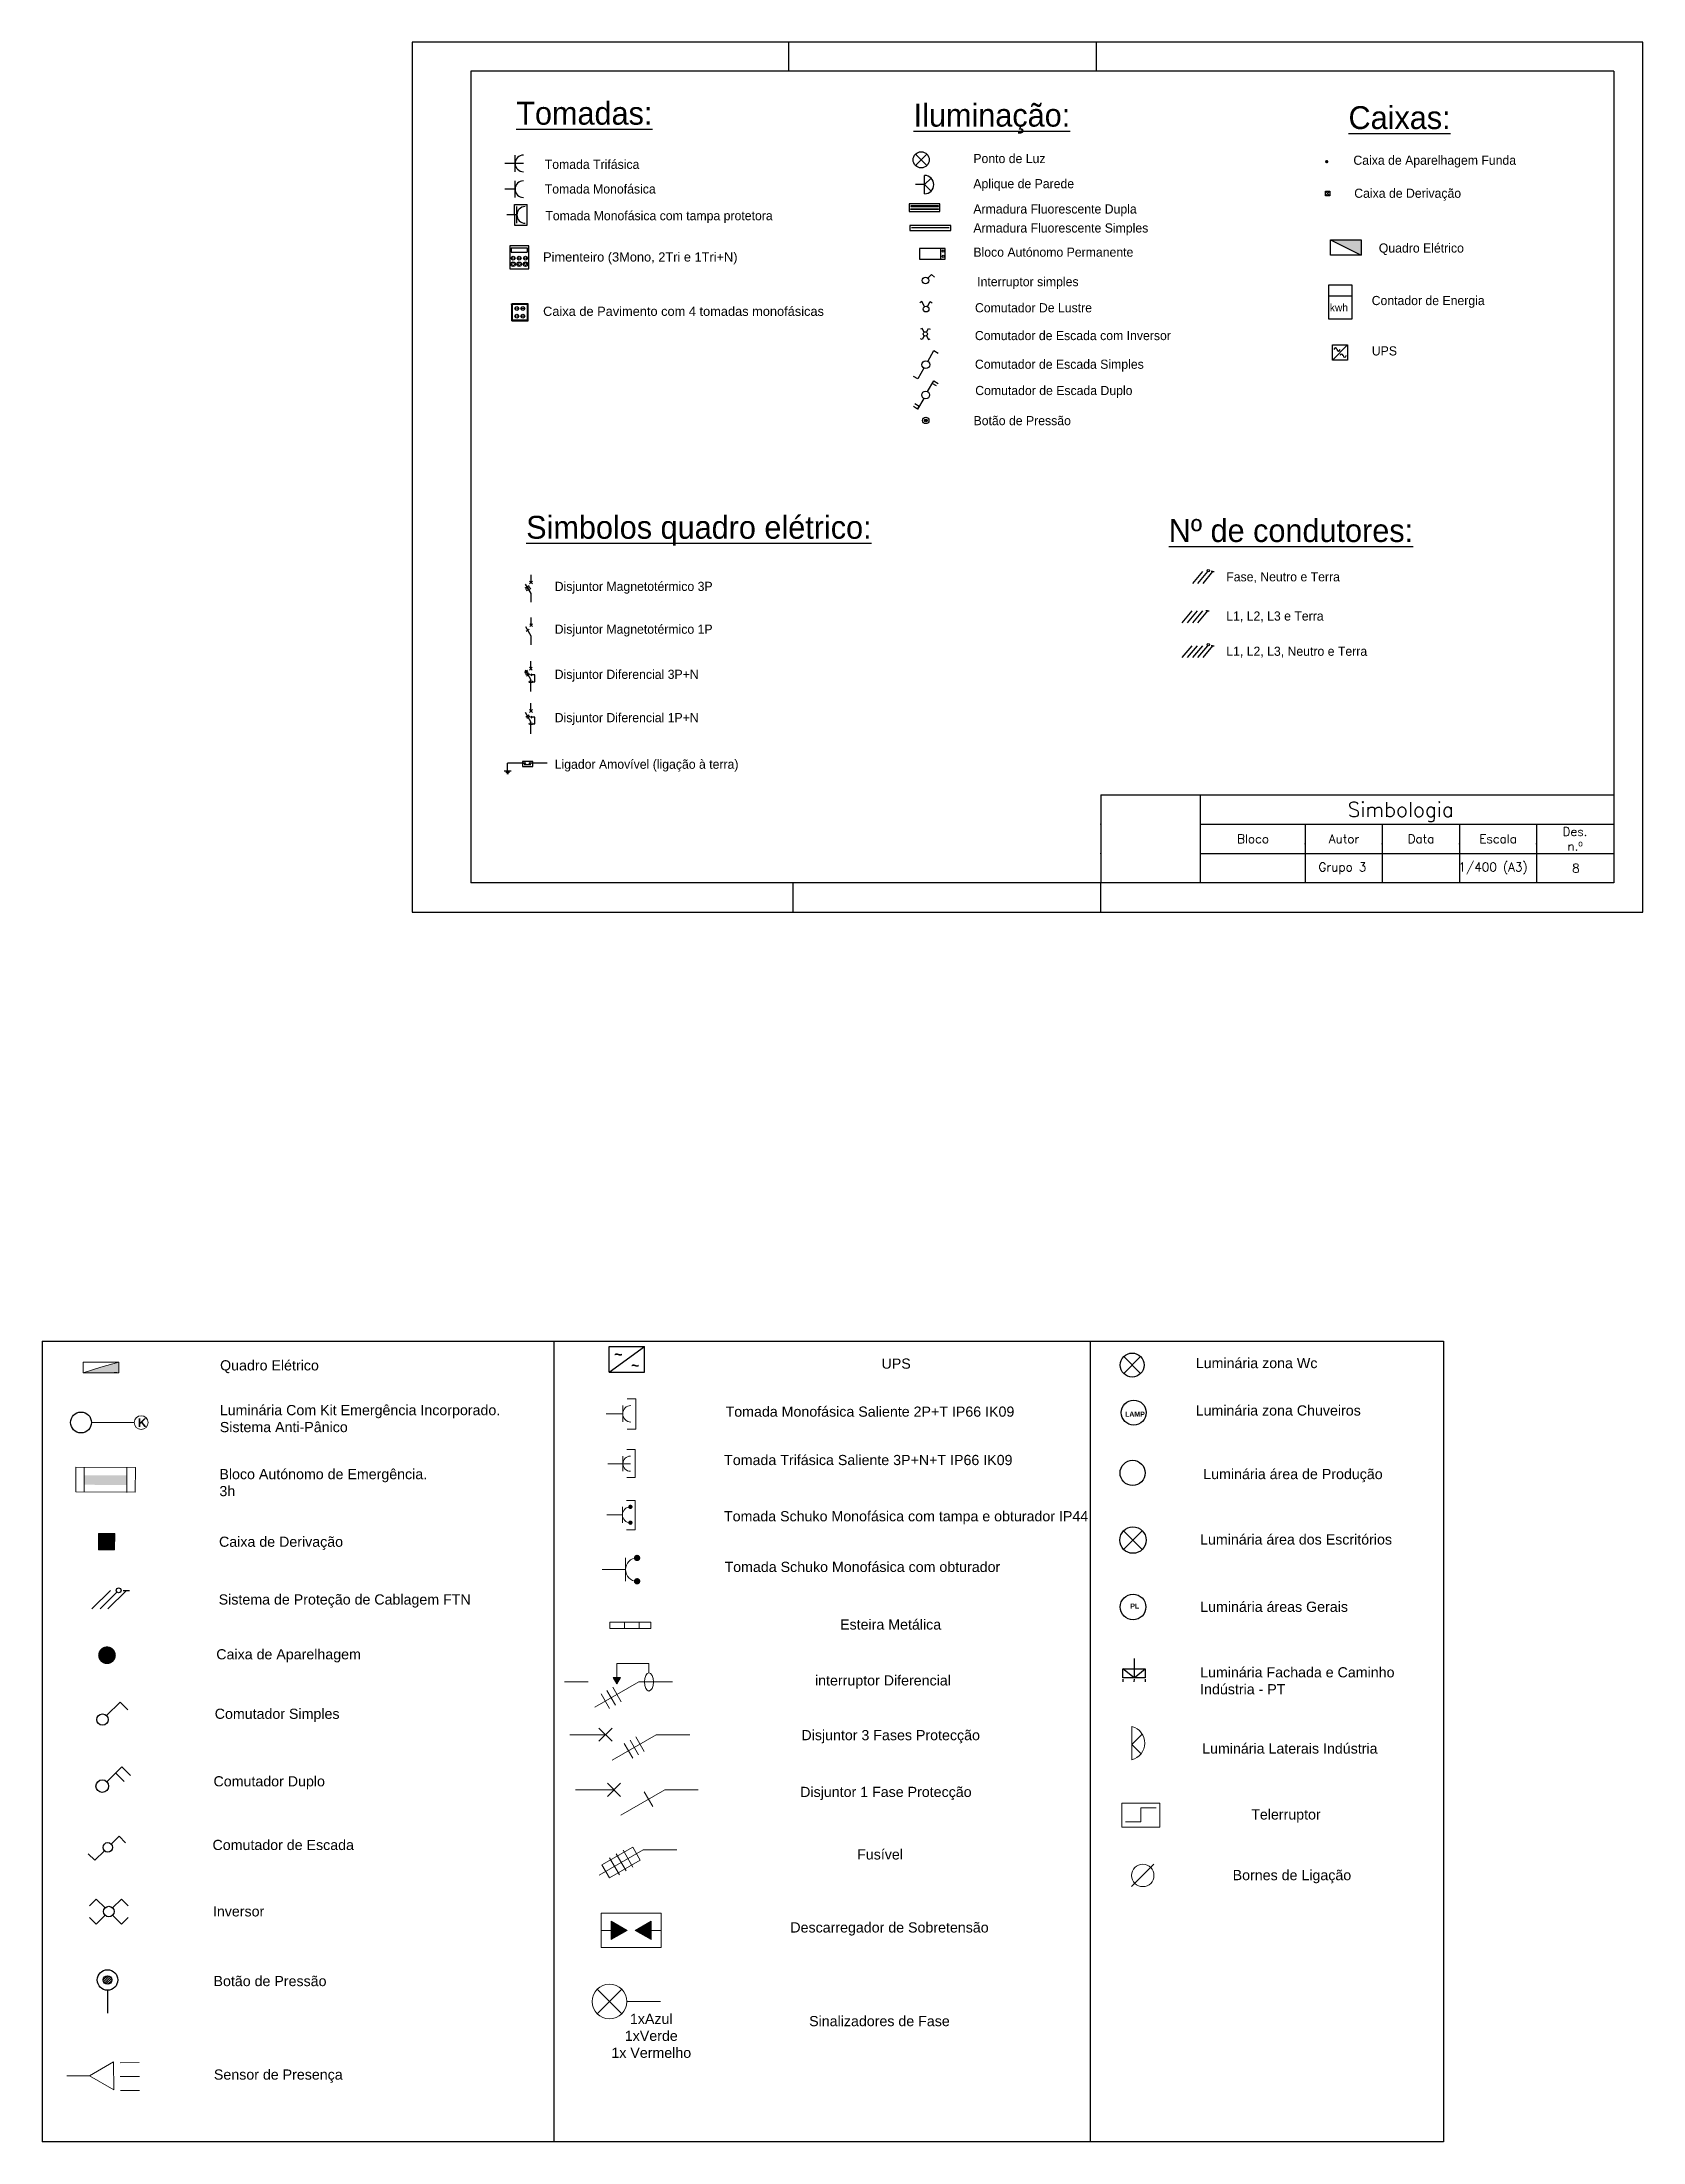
# Model space of a CAD drawing. Header units: millimetres. Extents: x 145 to 60311, y -8355 to 8851.
# Drawn here: x 145.3 to 208.3, y 299.8 to 382.4 of the extents above; entities that cross this region are included whole.
import ezdxf

# ---------------------------------------------------------------- set-up
doc = ezdxf.new("R2010")
doc.units = ezdxf.units.MM
for name, color, linetype in [('aparelhagem', 3, 'Continuous'), ('Caminhos de Cabos', 4, 'Continuous'), ('ESQUADRIA', 7, 'Continuous'), ('Esquema', 3, 'Continuous'), ('Iluminação geral', 10, 'Continuous'), ('SIMBOLOGIA', 3, 'Continuous'), ('TOMADAS', 3, 'Continuous')]:
    doc.layers.add(name, color=color, linetype=linetype)
for name, color, linetype, lineweight, true_color in [('arquitetura', 7, 'Continuous', 0, 0x000000), ('Cabos de Alimentação', 7, 'Continuous', 0, 0x000000), ('Cabos e Aparelhagem de Corte', 7, 'Continuous', 0, 0x000000), ('Esteira Metálica', 7, 'Continuous', 0, 0x000000), ('Quadros Elétricos', 7, 'Continuous', 0, 0x000000)]:
    doc.layers.add(name, color=color, linetype=linetype, lineweight=lineweight, true_color=true_color)
doc.layers.add('ILUMINA', color=4, linetype='Continuous', lineweight=0)
doc.styles.add('Anotações (Bold)', font='arialbd.ttf', dxfattribs={"height": 1})
doc.styles.add('ITED_3', font='romans.shx', dxfattribs={"width": 0.9, "height": 0.1})

msp = doc.modelspace()

# ---------------------------------------------------------------- texts
at = {"layer": 'Cabos de Alimentação', "color": 2, "ltscale": 10, "char_height": 0.4, "attachment_point": 1, "style": 'Anotações (Bold)'}
for s, width, gutter_width, heights, insert in [('{\\fArial|b0|i0|c0|p34;\\C4;Quadro Elétrico}', 11.00068, 5, [1.462], (152.326, 330.588)), ('{\\fArial|b0|i0|c0|p34;\\C4;UPS }', 5.02701, 5, [0.242], (178.329, 330.656)), ('{\\fArial|b0|i0|c0|p34;\\C4;Luminária zona Wc }', 5.63795, 5, [0], (190.681, 330.677)), ('{\\fArial|b0|i0|c0|p34;\\C4;Luminária Com Kit Emergência Incorporado. \\PSistema Anti-Pânico}', 11.62746, 5, [1.314], (152.314, 328.828)), ('{\\fArial|b0|i0|c0|p34;\\C4;Tomada Monofásica Saliente 2P+T IP66 IK09}', 11.56519, 0.52, [0.691], (172.197, 328.768)), ('{\\fArial|b0|i0|c0|p34;\\C4;Luminária zona Chuveiros }', 6.70619, 5, [1.051], (190.678, 328.814)), ('{\\fArial|b0|i0|c0|p34;\\C4;Tomada Trifásica Saliente 3P+N+T IP66 IK09}', 11.70081, 5, [0], (172.141, 326.866)), ('{\\fArial|b0|i0|c0|p34;\\C4;Luminária área de Produção }', 8.01787, 5, [0.956], (190.978, 326.314)), ('{\\fArial|b0|i0|c0|p34;\\C4;Tomada Schuko Monofásica com tampa e obturador IP44}', 14.59719, 5, [0], (172.135, 324.655)), ('{\\fArial|b0|i0|c0|p34;\\C4;Luminária área dos Escritórios}', 7.98947, 5, [1.206], (190.85, 323.742)), ('{\\fArial|b0|i0|c0|p34;\\C4;Caixa de Derivação }', 30.43303, 5, [2.727], (152.284, 323.653)), ('{\\fArial|b0|i0|c0|p34;\\C4;Tomada Schuko Monofásica com obturador}', 11.17063, 5, [0], (172.156, 322.663)), ('{\\fArial|b0|i0|c0|p34;\\C4;Sistema de Proteção de Cablagem FTN}', 10.75186, 5, [0.869], (152.271, 321.383)), ('{\\fArial|b0|i0|c0|p34;\\C4;Esteira Metálica}', 4.48614, 5, [0], (176.698, 320.398)), ('{\\fArial|b0|i0|c0|p34;\\C4;Luminária áreas Gerais}', 6.06136, 5, [0.142], (190.857, 321.095)), ('{\\fArial|b0|i0|c0|p34;\\C4;Caixa de Aparelhagem }', 6.09614, 5, [1.049], (152.177, 319.227)), ('{\\fArial|b0|i0|c0|p34;\\C4;interruptor Diferencial}', 5.51992, 5, [0.0426], (175.713, 318.2)), ('{\\fArial|b0|i0|c0|p34;\\C4;Luminária Fachada e Caminho Indústria - PT}', 8.98726, 5, [1.622], (190.853, 318.519)), ('{\\fArial|b0|i0|c0|p34;\\C4;Comutador Simples }', 5.02701, 5, [0.242], (152.115, 316.888)), ('{\\fArial|b0|i0|c0|p34;\\C4;Disjuntor 3 Fases Protecção}', 8.39334, 5, [0.0426], (175.179, 316.048)), ('{\\fArial|b0|i0|c0|p34;\\C4;Luminária Laterais Indústria}', 21.27677, 5, [1.694], (190.932, 315.522)), ('{\\fArial|b0|i0|c0|p34;\\C4;Comutador Duplo }', 4.5488, 5, [0.478], (152.068, 314.233)), ('{\\fArial|b0|i0|c0|p34;\\C4;Disjuntor 1 Fase Protecção}', 8.39334, 5, [0.0426], (175.13, 313.815)), ('{\\fArial|b0|i0|c0|p34;\\C4;Telerruptor}', 2.97175, 5, [0], (192.86, 312.929)), ('{\\fArial|b0|i0|c0|p34;\\C4;Comutador de Escada}', 6.09653, 5, [1.109], (152.029, 311.73)), ('{\\fArial|b0|i0|c0|p34;\\C4;Fusível}', 2.1446, 5, [0], (177.369, 311.358)), ('{\\fArial|b0|i0|c0|p34;\\C4;Bornes de Ligação}', 4.71857, 5, [0.581], (192.132, 310.544)), ('{\\fArial|b0|i0|c0|p34;\\C4;Inversor }', 2.43068, 5, [0.469], (152.044, 309.119)), ('{\\fArial|b0|i0|c0|p34;\\C4;Descarregador de Sobretensão}', 7.9578, 5, [0.0457], (174.743, 308.487)), ('{\\fArial|b0|i0|c0|p34;\\C4;Botão de Pressão}', 4.88137, 5, [0.592], (152.067, 306.378)), ('{\\fArial|b0|i0|c0|p34;\\C4;Sinalizadores de Fase}', 5.72687, 5, [0], (175.482, 304.804)), ('{\\fArial|b0|i0|c0|p34;\\C4;Sensor de Presença}', 5.42732, 5, [0.41], (152.083, 302.701))]:
    msp.add_mtext_dynamic_manual_height_columns(s, width=width, gutter_width=gutter_width, heights=heights, dxfattribs=dict(at, insert=insert))
at = {"layer": 'Cabos de Alimentação', "color": 3, "ltscale": 10, "insert": (149.088, 328.306), "char_height": 1.739, "attachment_point": 1, "style": 'Anotações (Bold)'}
msp.add_mtext('{\\H0.2x;K}', dxfattribs=at)
at = {"layer": 'Cabos de Alimentação', "color": 2, "ltscale": 10}
note = msp.add_mtext_dynamic_manual_height_columns('{\\fArial|b0|i0|c0|p34;\\C4;Bloco Autónomo de Emergência. \\P3h\\P}', width=8.7729, gutter_width=5, heights=[1.392, 0], dxfattribs=dict(at, insert=(152.299, 326.311), char_height=0.4, attachment_point=1, style='Anotações (Bold)'))
at = {"layer": 'Cabos e Aparelhagem de Corte', "color": 0, "insert": (169.276, 304.022), "char_height": 0.4, "width": 3.25331, "attachment_point": 5}
msp.add_mtext('{\\fArial|b0|i0|c0|p34;1xAzul\\P1xVerde\\P1x Vermelho}', dxfattribs=at)
at = {"layer": 'ESQUADRIA', "style": 'ITED_3'}
for s, height, p in [('Simbologia', 0.576, (196.652, 351.956)), ('Bloco', 0.3456, (192.302, 350.918)), ('Autor', 0.3456, (195.913, 350.918)), ('Data', 0.3456, (199.009, 350.918)), ('Escala', 0.3456, (201.827, 350.918)), ('Des.', 0.3456, (205.1, 351.203)), ('n.º', 0.3456, (205.294, 350.627)), ('Grupo 3', 0.3456, (195.506, 349.811)), ('1/400 (A3)', 0.3456, (201.007, 349.811)), ('8', 0.346, (205.477, 349.762))]:
    msp.add_text(s, height=height, dxfattribs=at).set_placement(p)
at = {"layer": 'SIMBOLOGIA', "attachment_point": 1}
for s, width, insert, char_height in [('{\\L\\C0;Tomadas:}', 25.99769, (163.969, 380.071), 0.9), ('{\\L\\C0;Iluminação:}', 31.97817, (179.591, 379.995), 0.9), ('{\\L\\C0;Caixas:}', 21.3169, (196.686, 379.899), 0.9), ('{\\C0;Tomada Trifásica}', 20.87642, (165.09, 377.792), 0.36), ('{\\C0;Ponto de Luz}', 24.78362, (181.938, 378.02), 0.36), ('{\\C0;Caixa de Aparelhagem Funda}', 31.89862, (196.878, 377.954), 0.36), ('{\\C0;Tomada Monofásica}', 21.8793, (165.09, 376.824), 0.36), ('{\\C0;Aplique de Parede}', 19.32055, (181.938, 377.032), 0.36), ('{\\C0;Caixa de Derivação}', 24.65447, (196.912, 376.656), 0.36), ('{\\C0;Tomada Monofásica com tampa protetora}', 41.26629, (165.112, 375.773), 0.36), ('{\\C0;Armadura Fluorescente Dupla}', 33.979, (181.938, 376.037), 0.36), ('{\\C0;Armadura Fluorescente Simples}', 32.57455, (181.939, 375.29), 0.36), ('{\\fArial|b0|i0|c0|p34;\\C0;Pimenteiro (3Mono, 2Tri e 1Tri+N)}', 21.88118, (165.024, 374.15), 0.36), ('{\\C0;Bloco Autónomo Permanente}', 29.21346, (181.939, 374.339), 0.36), ('{\\C0;Quadro Elétrico}', 23.06081, (197.877, 374.502), 0.36), ('{\\C0;Interruptor simples}', 22.51649, (182.088, 373.178), 0.36), ('{\\C0;Contador de Energia}', 23.60001, (197.597, 372.437), 0.36), ('{\\fArial|b0|i0|c0|p34;\\C0;Caixa de Pavimento com 4 tomadas monofásicas}', 35.46785, (165.024, 372.014), 0.36), ('{\\C0;Comutador De Lustre}', 29.61679, (182.001, 372.153), 0.36), ('kwh', 3.54491, (195.952, 372.13), 0.3), ('{\\C0;Comutador de Escada com Inversor}', 38.82275, (181.998, 371.06), 0.36), ('{\\C0;Comutador de Escada Simples}', 32.26989, (182.001, 369.933), 0.36), ('{\\C0;UPS}', 4.98699, (197.602, 370.457), 0.36), ('{\\C0;Comutador de Escada Duplo}', 31.21325, (182.012, 368.899), 0.36), ('{\\C0;Botão de Pressão}', 23.87043, (181.946, 367.714), 0.36), ('{\\L\\C0;Simbolos quadro elétrico:}', 74.59124, (164.358, 363.79), 0.9), ('{\\L\\C0;Nº de condutores:}', 57.19691, (189.62, 363.662), 0.9), ('{\\C0;Disjuntor Magnetotérmico 3P}', 30.41964, (165.48, 361.197), 0.36), ('{\\C0;Fase, Neutro e Terra}', 24.88559, (191.88, 361.574), 0.36), ('{\\C0;L1, L2, L3 e Terra}', 23.35939, (191.88, 360.032), 0.36), ('{\\C0;Disjuntor Magnetotérmico 1P}', 31.19782, (165.48, 359.514), 0.36), ('{\\C0;L1, L2, L3, Neutro e Terra}', 30.62342, (191.88, 358.647), 0.36), ('{\\C0;Disjuntor Diferencial 3P+N}', 28.21776, (165.48, 357.739), 0.36), ('{\\C0;Disjuntor Diferencial 1P+N}', 28.29978, (165.48, 356.035), 0.36), ('{\\C0;Ligador Amovível (ligação à terra)}', 38.97826, (165.48, 354.205), 0.36)]:
    msp.add_mtext_dynamic_manual_height_columns(s, width=width, gutter_width=12.5, heights=[0], dxfattribs=dict(at, insert=insert, char_height=char_height))
at = {"layer": 'SIMBOLOGIA', "char_height": 0.404, "attachment_point": 1, "style": 'Anotações (Bold)'}
for width, insert in [(0.72781, (167.818, 331.023)), (0.3758, (168.479, 330.588))]:
    msp.add_mtext_dynamic_manual_height_columns('~', width=width, gutter_width=5, heights=[0], dxfattribs=dict(at, insert=insert))
at = {"layer": 'SIMBOLOGIA', "color": 2, "ltscale": 10, "insert": (187.901, 328.567), "char_height": 0.1963, "attachment_point": 1, "style": 'Anotações (Bold)'}
msp.add_mtext('LAMP', dxfattribs=at)
at = {"layer": 'SIMBOLOGIA', "color": 2, "lineweight": 30, "ltscale": 10, "insert": (188.109, 321.022), "char_height": 0.1953, "attachment_point": 1, "style": 'Anotações (Bold)'}
msp.add_mtext('PL', dxfattribs=at)

# ---------------------------------------------------------------- blocks, each defined once
blk = doc.blocks.new('*U328')
at = {"layer": 'SIMBOLOGIA', "lineweight": 30, "ltscale": 10}
blk.add_circle((0, 0, -1.739), 0.41, dxfattribs=at)
blk = doc.blocks.new('*U329')
at = {"layer": '', "color": 18, "true_color": 0x000000}
blk.add_blockref('*U328', (0, 0), dxfattribs=at)
at = {"color": 0, "linetype": 'ByBlock', "lineweight": -2, "transparency": 16777216}
blk.add_blockref('*U328', (0, 0), dxfattribs=at)
blk = doc.blocks.new('*U330')
at = {"layer": 'SIMBOLOGIA', "lineweight": 30, "ltscale": 10}
blk.add_circle((0, 0, -2.098), 0.495, dxfattribs=at)
blk = doc.blocks.new('*U331')
at = {"layer": '', "color": 2}
blk.add_blockref('*U330', (0, 0), dxfattribs=at)
at = {"layer": 'SIMBOLOGIA', "color": 0, "linetype": 'ByBlock', "lineweight": -2, "transparency": 16777216}
blk.add_blockref('*U330', (0, 0), dxfattribs=at)
blk = doc.blocks.new('Aplique de Parede')
at = {"layer": 'SIMBOLOGIA'}
for p, q in [((0.2, 0), (0, 0)), ((0.2, -0.2), (0.2, 0.2)), ((0.2, 0), (0.341, 0.141)), ((0.2, 0), (0.341, -0.141))]:
    blk.add_line(p, q, dxfattribs=at)
at = {"layer": 'TOMADAS'}
blk.add_arc((0.2, 0), 0.2, 270, 90, dxfattribs=at)
blk = doc.blocks.new('2 lampadas fluorescentes')
h = blk.add_hatch()
h.set_pattern_fill('ANGLE', color=1)
h.set_pattern_definition([(0, (-2092.389, -2271.371), (0, 6.985), [5.08, -1.905]), (90, (-2092.389, -2271.371), (-6.985, 4e-16), [5.08, -1.905])])
h.paths.add_polyline_path([(0.91, 0.12), (-0.91, 0.12), (-0.91, 0.07), (0.91, 0.07)])
h.paths.add_polyline_path([(0.91, -0.12), (0.91, -0.07), (-0.91, -0.07), (-0.91, -0.12)])
at = {"color": 1}
for p, q in [((0, 0.25), (-1, 0.25)), ((-1, 0.25), (-1, 0)), ((-1, 0), (-1, -0.25)), ((0.91, 0.12), (-0.91, 0.12)), ((-0.91, 0.12), (-0.91, 0.07)), ((-0.91, 0.07), (0.91, 0.07)), ((1, 0.25), (0, 0.25)), ((0.91, 0.07), (0.91, 0.12)), ((1, 0), (1, 0.25)), ((1, -0.25), (1, 0)), ((-1, -0.25), (1, -0.25)), ((-0.91, -0.12), (-0.91, -0.07)), ((-0.91, -0.07), (0.91, -0.07)), ((0.91, -0.12), (-0.91, -0.12)), ((0.91, -0.07), (0.91, -0.12))]:
    blk.add_line(p, q, dxfattribs=at)
blk = doc.blocks.new('luminaria')
at = {"color": 1}
for p, q in [((0.166, -0.166), (-0.166, 0.166)), ((-0.166, -0.166), (0.166, 0.166))]:
    blk.add_line(p, q, dxfattribs=at)
blk.add_circle((0, 0), 0.235, dxfattribs=at)
blk = doc.blocks.new('fluorescente 1')
at = {"color": 1}
for p, q in [((0, 0.125), (-1, 0.125)), ((-1, 0.125), (-1, -0.125)), ((0.91, 0), (-0.91, 0)), ((1, 0.125), (0, 0.125)), ((1, -0.125), (1, 0.125)), ((-1, -0.125), (1, -0.125))]:
    blk.add_line(p, q, dxfattribs=at)
blk = doc.blocks.new('Interruptor simples')
for p, q in [((0.41, 0.41), (1.05, 1.05)), ((1.05, 1.05), (1.55, 0.56))]:
    blk.add_line(p, q)
blk.add_circle((0, 0), 0.583)
blk = doc.blocks.new('Comutador de Escada Simples')
at = {"layer": 'SIMBOLOGIA'}
for p, q in [((0.06, 0.104), (0.25, 0.433)), ((0.25, 0.433), (0.38, 0.358)), ((-0.25, -0.433), (-0.38, -0.358)), ((-0.06, -0.104), (-0.25, -0.433))]:
    blk.add_line(p, q, dxfattribs=at)
blk.add_circle((0, 0), 0.12, dxfattribs=at)
blk.add_circle((0, 0), 0.12, dxfattribs=at)
blk.add_circle((0, 0), 0.12, dxfattribs=at)
blk = doc.blocks.new('comutador de lustre')
for p, q in [((-0.15, 0.26), (-0.219, 0.22)), ((-0.05, 0.087), (-0.15, 0.26)), ((0.05, 0.087), (0.15, 0.26)), ((0.123, 0.212), (0.123, 0.212)), ((0.15, 0.26), (0.219, 0.22))]:
    blk.add_line(p, q)
blk.add_circle((0, 0), 0.1)
blk = doc.blocks.new('Inversor')
for p, q in [((-0.15, 0.26), (-0.219, 0.22)), ((-0.05, 0.087), (-0.15, 0.26)), ((0.05, 0.087), (0.15, 0.26)), ((0.123, 0.212), (0.123, 0.212)), ((0.15, 0.26), (0.219, 0.22)), ((-0.15, -0.26), (-0.219, -0.22)), ((-0.05, -0.087), (-0.15, -0.26)), ((0.05, -0.087), (0.15, -0.26)), ((0.123, -0.212), (0.123, -0.212)), ((0.15, -0.26), (0.219, -0.22))]:
    blk.add_line(p, q)
blk.add_circle((0, 0), 0.1)
blk = doc.blocks.new('Telerruptor')
at = {"layer": 'SIMBOLOGIA'}
h = blk.add_hatch(color=256, dxfattribs=at)
h.dxf.hatch_style = 1
h.paths.add_polyline_path([(0.075, 0, 1), (-0.075, 0, 1)])
for radius in [0.18, 0.075]:
    blk.add_circle((0, 0), radius, dxfattribs=at)
blk = doc.blocks.new('tomada monofasica')
blk.add_line((0, 0), (0, 0.287))
at = {"color": 1}
blk.add_line((-0.235, 0), (0.235, 0), dxfattribs=at)
blk.add_arc((0, -0.235), 0.235, 0, 180, dxfattribs=at)
blk = doc.blocks.new('Tomada Monofásica')
at = {"color": 1, "xscale": 0.7712538878872266, "yscale": 0.7712538878872266, "zscale": 0.7712538878872266}
blk.add_blockref('tomada monofasica', (0, -0.221), dxfattribs=at)
blk = doc.blocks.new('Tomada Trifásica')
at = {"layer": 'SIMBOLOGIA'}
blk.add_line((0.805, 0), (0.442, 0), dxfattribs=at)
at = {"layer": 'TOMADAS'}
blk.add_line((0.442, 0), (0, 0), dxfattribs=at)
at = {"layer": 'TOMADAS', "color": 1}
blk.add_line((0.442, -0.363), (0.442, 0.363), dxfattribs=at)
blk.add_arc((0.805, 0), 0.363, 90, 270, dxfattribs=at)
blk = doc.blocks.new('Tomada Monofásica com Tampa Protetora')
at = {"layer": 'TOMADAS'}
for p, q in [((0.442, 0), (0, 0)), ((0.342, 0), (0.342, 0.45)), ((0.342, 0.45), (0.892, 0.45)), ((0.442, 0), (0.342, 0)), ((0.342, 0), (0.342, -0.45)), ((0.892, -0.45), (0.892, 0.45)), ((0.342, -0.45), (0.892, -0.45))]:
    blk.add_line(p, q, dxfattribs=at)
at = {"layer": 'TOMADAS', "color": 1}
blk.add_line((0.442, -0.363), (0.442, 0.363), dxfattribs=at)
blk.add_arc((0.805, 0), 0.363, 90, 270, dxfattribs=at)
blk = doc.blocks.new('Pimenteiro')
at = {"layer": 'SIMBOLOGIA'}
for p, q in [((0, 0), (0, -1.5)), ((1.25, 0), (0, 0)), ((1.25, -1.5), (1.25, 0)), ((0.1, -0.12), (0.1, -0.42)), ((0.1, -0.12), (1.15, -0.12)), ((0.1, -0.42), (1.15, -0.42)), ((1.15, -0.12), (1.15, -0.42)), ((0, -1.5), (1.25, -1.5))]:
    blk.add_line(p, q, dxfattribs=at)
for centre, radius in [((0.22, -1.2), 0.15), ((0.22, -0.8), 0.125), ((0.12, -1.2), 0.025), ((0.15, -0.8), 0.025), ((0.22, -1.3), 0.035), ((0.22, -1.1), 0.025), ((0.3, -0.8), 0.025), ((0.32, -1.2), 0.025), ((0.62, -1.2), 0.15), ((0.62, -0.8), 0.125), ((0.53, -1.2), 0.025), ((0.55, -0.8), 0.025), ((0.62, -1.3), 0.035), ((0.62, -1.1), 0.025), ((0.7, -0.8), 0.025), ((0.72, -1.2), 0.025), ((1.03, -1.2), 0.15), ((1.03, -0.8), 0.125), ((0.93, -1.2), 0.025), ((0.95, -0.8), 0.025), ((0.97, -1.11), 0.025), ((1.03, -1.3), 0.035), ((1.08, -1.11), 0.025), ((1.1, -0.8), 0.025), ((1.12, -1.2), 0.025)]:
    blk.add_circle(centre, radius, dxfattribs=at)
blk = doc.blocks.new('Caixa de Derivação')
at = {"layer": 'SIMBOLOGIA'}
h = blk.add_hatch(dxfattribs=at)
h.set_pattern_fill('ANGLE', color=256)
h.set_pattern_definition([(0, (-2385.544, -1602.7746), (0, 6.985), [5.08, -1.905]), (90, (-2385.544, -1602.7746), (-6.985, 4e-16), [5.08, -1.905])])
h.paths.add_polyline_path([(-0.075, 0.075), (-0.075, -0.075), (0.075, -0.075), (0.075, 0.075)])
for p, q in [((-0.075, 0.075), (0.075, 0.075)), ((-0.075, -0.075), (-0.075, 0.075)), ((-0.075, 0.075), (0.075, -0.075)), ((0.075, 0.075), (-0.075, -0.075)), ((0.075, 0.075), (0.075, -0.075)), ((0.075, -0.075), (-0.075, -0.075))]:
    blk.add_line(p, q, dxfattribs=at)

# ---------------------------------------------------------------- hatches: boundary and pattern name
at = {"layer": 'aparelhagem'}
for points in [[(164.578, 357.568), (164.525, 357.537), (164.578, 357.507)], [(164.584, 355.907), (164.531, 355.877), (164.584, 355.846)]]:
    msp.add_hatch(color=256, dxfattribs=at).paths.add_polyline_path(points)
at = {"layer": 'arquitetura'}
h = msp.add_hatch(color=3, dxfattribs=at)
h.dxf.hatch_style = 1
h.paths.add_polyline_path([(146.984, 325.691), (146.985, 326.067), (148.663, 326.06), (148.664, 325.685)])
at = {"layer": 'Cabos de Alimentação', "ltscale": 10}
h = msp.add_hatch(color=3, dxfattribs=at)
h.dxf.hatch_style = 1
h.paths.add_polyline_path([(147.541, 323.139), (148.18, 323.139), (148.184, 323.778), (147.544, 323.778)])
h = msp.add_hatch(color=5, dxfattribs=at)
h.dxf.hatch_style = 1
h.paths.add_polyline_path([(148.228, 318.989, 1), (147.532, 318.989, 1)])
at = {"layer": 'Cabos e Aparelhagem de Corte'}
for points in [[(167.784, 318.112), (167.926, 317.866), (168.069, 318.112)], [(168.326, 308.168), (167.699, 308.53), (167.699, 307.806)], [(168.648, 308.168), (169.275, 308.53), (169.275, 307.806)]]:
    msp.add_hatch(color=0, dxfattribs=at).paths.add_polyline_path(points)
at = {"layer": 'Esteira Metálica', "ltscale": 10}
h = msp.add_hatch(dxfattribs=at)
h.set_pattern_fill('AR-B816', color=256, scale=0.035821)
h.set_pattern_definition([(0, (-248.44245, 1139.60212), (0, 0.28656716), []), (90, (-248.44245, 1139.60212), (-0.28656716, 0.28656716), [0.28656716, -0.28656716])])
h.paths.add_polyline_path([(167.652, 320.035), (169.259, 320.035), (169.259, 320.296), (167.653, 320.296)])
at = {"layer": 'Quadros Elétricos'}
h = msp.add_hatch(color=256, dxfattribs=at)
h.dxf.hatch_style = 1
h.paths.add_polyline_path([(147.644, 330.318), (146.945, 330.099), (148.343, 330.099), (148.343, 330.507)])
at = {"layer": 'SIMBOLOGIA'}
h = msp.add_hatch(color=256, dxfattribs=at)
h.dxf.hatch_style = 1
h.paths.add_polyline_path([(195.761, 377.717, 1), (195.896, 377.717, 1)])
h = msp.add_hatch(color=256, dxfattribs=at)
h.dxf.hatch_style = 1
h.paths.add_polyline_path([(195.979, 374.64), (197.179, 374.04), (197.179, 374.64)])
at = {"layer": 'SIMBOLOGIA', "ltscale": 10}
h = msp.add_hatch(color=256, dxfattribs=at)
h.dxf.hatch_style = 1
h.paths.add_polyline_path([(168.371, 324.823, 1), (168.542, 324.823, 1)])
h = msp.add_hatch(color=256, dxfattribs=at)
h.dxf.hatch_style = 1
h.paths.add_polyline_path([(168.371, 324.201, 1), (168.542, 324.201, 1)])
h = msp.add_hatch(color=256, dxfattribs=at)
h.dxf.hatch_style = 1
h.paths.add_polyline_path([(168.594, 322.814, 1), (168.846, 322.814, 1)])
h = msp.add_hatch(color=256, dxfattribs=at)
h.dxf.hatch_style = 1
h.paths.add_polyline_path([(168.594, 321.898, 1), (168.846, 321.898, 1)])

# ---------------------------------------------------------------- linework, layer by layer
at = {"color": 2}
for p, q in [((145.325, 331.334), (145.325, 299.85)), ((145.325, 331.334), (200.417, 331.334)), ((165.44, 331.311), (165.44, 299.85)), ((186.533, 331.334), (186.533, 299.85)), ((200.417, 331.334), (200.417, 299.85)), ((200.417, 299.85), (145.325, 299.85))]:
    msp.add_line(p, q, dxfattribs=at)
for p, q in [((148.163, 330.109), (148.273, 330.109)), ((148.163, 330.109), (148.163, 330.1)), ((148.163, 330.1), (148.203, 330.1)), ((148.233, 330.1), (148.273, 330.1)), ((148.273, 330.109), (148.273, 330.1))]:
    msp.add_line(p, q)
for centre, start, end in [((148.203, 330.088), 0, 90), ((148.233, 330.088), 90, 180)]:
    msp.add_arc(centre, 0.012, start, end)
at = {"layer": 'aparelhagem'}
for p, q in [((164.314, 360.956), (164.396, 361.004)), ((164.55, 360.738), (164.336, 361.109)), ((164.345, 360.903), (164.427, 360.95)), ((164.376, 360.849), (164.458, 360.897)), ((164.396, 361.004), (164.479, 361.052)), ((164.427, 360.95), (164.51, 360.998)), ((164.458, 360.897), (164.541, 360.944)), ((164.495, 361.111), (164.605, 361.222)), ((164.605, 361.111), (164.495, 361.222)), ((164.605, 361.111), (164.495, 361.222)), ((164.495, 361.111), (164.605, 361.222)), ((164.55, 361.167), (164.55, 361.468)), ((164.55, 360.401), (164.55, 360.738)), ((164.553, 359.06), (164.339, 359.431)), ((164.553, 359.06), (164.339, 359.431)), ((164.356, 359.259), (164.48, 359.33)), ((164.553, 359.488), (164.5, 359.541)), ((164.553, 359.488), (164.5, 359.435)), ((164.553, 359.488), (164.553, 359.789)), ((164.553, 359.488), (164.606, 359.541)), ((164.553, 359.488), (164.606, 359.435)), ((164.553, 358.724), (164.553, 359.06)), ((164.288, 357.648), (164.411, 357.719)), ((164.316, 357.599), (164.439, 357.671)), ((164.541, 357.352), (164.327, 357.722)), ((164.344, 357.55), (164.468, 357.622)), ((164.372, 357.502), (164.496, 357.573)), ((164.596, 357.835), (164.486, 357.725)), ((164.596, 357.725), (164.486, 357.835)), ((164.596, 357.725), (164.486, 357.835)), ((164.596, 357.835), (164.486, 357.725)), ((164.541, 357.78), (164.541, 358.081)), ((164.541, 356.885), (164.541, 357.352)), ((164.694, 357.537), (164.56, 357.537)), ((164.618, 357.268), (164.694, 357.268)), ((164.694, 357.268), (164.694, 357.537)), ((164.547, 355.692), (164.333, 356.062)), ((164.35, 355.89), (164.474, 355.961)), ((164.378, 355.841), (164.502, 355.912)), ((164.602, 356.174), (164.492, 356.064)), ((164.602, 356.064), (164.492, 356.174)), ((164.602, 356.064), (164.492, 356.174)), ((164.602, 356.174), (164.492, 356.064)), ((164.547, 356.119), (164.547, 356.42)), ((164.547, 355.225), (164.547, 355.692)), ((164.7, 355.877), (164.566, 355.877)), ((164.624, 355.608), (164.7, 355.608)), ((164.7, 355.608), (164.7, 355.877))]:
    msp.add_line(p, q, dxfattribs=at)
for points in [[(164.578, 357.568), (164.525, 357.537), (164.578, 357.507)], [(164.584, 355.907), (164.531, 355.877), (164.584, 355.846)]]:
    msp.add_lwpolyline(points, close=True, dxfattribs=at)
for centre in [(164.541, 357.268), (164.547, 355.608)]:
    msp.add_ellipse(centre, major_axis=(-0.077, 0), ratio=0.4906, dxfattribs=at)
at = {"layer": 'arquitetura', "color": 3}
for p, q in [((146.984, 325.409), (146.986, 326.384)), ((148.664, 325.394), (148.663, 326.37))]:
    msp.add_line(p, q, dxfattribs=at)
msp.add_lwpolyline([(146.656, 325.41), (146.651, 326.386), (148.998, 326.376), (148.993, 325.4)], close=True, dxfattribs=at)
at = {"layer": 'Cabos de Alimentação', "color": 3, "ltscale": 10}
msp.add_line((147.27, 328.142), (148.952, 328.136), dxfattribs=at)
at = {"layer": 'Cabos de Alimentação', "color": 2, "ltscale": 10}
for p, q in [((188.173, 316.186), (188.162, 314.877)), ((188.167, 315.483), (188.576, 315.888)), ((188.167, 315.483), (188.532, 315.114))]:
    msp.add_line(p, q, dxfattribs=at)
at = {"layer": 'Cabos de Alimentação', "color": 3, "ltscale": 10}
msp.add_lwpolyline([(147.544, 323.778), (148.184, 323.778), (148.18, 323.139), (147.541, 323.139)], close=True, dxfattribs=at)
msp.add_circle((149.224, 328.136), 0.272, dxfattribs=at)
at = {"layer": 'Cabos de Alimentação', "color": 2, "ltscale": 10}
msp.add_arc((188.002, 315.533), 0.675, 283.7235, 75.37383, dxfattribs=at)
at = {"layer": 'Cabos e Aparelhagem de Corte', "color": 0, "ltscale": 0.01}
for p, q in [((166.795, 317.941), (165.864, 317.941)), ((169.182, 318.658), (167.926, 318.658)), ((170.107, 317.941), (168.79, 317.941)), ((167.478, 315.864), (166.073, 315.864)), ((170.789, 315.864), (169.473, 315.864)), ((167.809, 313.697), (166.293, 313.697)), ((171.121, 313.697), (169.804, 313.697)), ((188.526, 312.433), (188.526, 312.989)), ((188.526, 312.989), (189.131, 312.989)), ((187.922, 312.433), (188.526, 312.433)), ((170.275, 311.34), (168.958, 311.34)), ((169.633, 305.371), (168.316, 305.371))]:
    msp.add_line(p, q, dxfattribs=at)
at = {"layer": 'Cabos e Aparelhagem de Corte', "color": 0}
for p, q in [((168.79, 317.941), (167.063, 316.944)), ((167.926, 318.658), (167.926, 318.03)), ((169.182, 318.301), (169.182, 318.658)), ((167.633, 316.889), (167.301, 317.466)), ((167.865, 317.023), (167.532, 317.599)), ((168.093, 317.154), (167.76, 317.731)), ((167.22, 316.122), (167.735, 315.607)), ((167.735, 316.122), (167.22, 315.607)), ((167.735, 316.122), (167.22, 315.607)), ((167.22, 316.122), (167.735, 315.607)), ((169.473, 315.864), (167.745, 314.867)), ((168.547, 314.946), (168.215, 315.522)), ((168.775, 315.078), (168.442, 315.654)), ((169.003, 315.209), (168.67, 315.785)), ((167.552, 313.954), (168.066, 313.44)), ((168.066, 313.954), (167.552, 313.44)), ((168.066, 313.954), (167.552, 313.44)), ((167.552, 313.954), (168.066, 313.44)), ((169.804, 313.697), (168.076, 312.7)), ((169.334, 313.042), (169.002, 313.618)), ((168.958, 311.34), (167.23, 310.343)), ((168.55, 310.66), (168.165, 311.328)), ((168.023, 310.356), (167.638, 311.023)), ((168.287, 310.508), (167.901, 311.175)), ((167.312, 308.168), (167.312, 308.845)), ((167.312, 308.845), (169.662, 308.845)), ((169.662, 308.168), (169.662, 308.845)), ((167.312, 307.492), (167.312, 308.168)), ((167.312, 308.168), (167.699, 308.168)), ((169.275, 308.168), (169.662, 308.168)), ((169.662, 307.492), (169.662, 308.168)), ((167.312, 307.492), (169.662, 307.492)), ((168.116, 304.888), (167.152, 305.853)), ((168.116, 305.853), (167.152, 304.888))]:
    msp.add_line(p, q, dxfattribs=at)
at = {"layer": 'Cabos e Aparelhagem de Corte', "color": 0, "linetype": 'ByBlock'}
msp.add_line((188.159, 309.89), (189.039, 310.77), dxfattribs=at)
at = {"layer": 'Cabos e Aparelhagem de Corte', "color": 0}
for points in [[(167.784, 318.112), (167.926, 317.866), (168.069, 318.112)], [(168.326, 308.168), (167.699, 308.53), (167.699, 307.806)], [(168.648, 308.168), (169.275, 308.53), (169.275, 307.806)]]:
    msp.add_lwpolyline(points, close=True, dxfattribs=at)
at = {"layer": 'Cabos e Aparelhagem de Corte', "color": 0, "ltscale": 0.01}
for points in [[(187.777, 313.179), (189.275, 313.179), (189.275, 312.234), (187.777, 312.234)], [(168.545, 311.439), (167.336, 310.746), (167.629, 310.236), (168.838, 310.929)]]:
    msp.add_lwpolyline(points, close=True, dxfattribs=at)
at = {"layer": 'Cabos e Aparelhagem de Corte', "color": 0, "linetype": 'ByBlock'}
msp.add_circle((188.599, 310.33), 0.44, dxfattribs=at)
at = {"layer": 'Cabos e Aparelhagem de Corte', "color": 0}
msp.add_circle((167.634, 305.371), 0.682, dxfattribs=at)
msp.add_ellipse((169.182, 317.941), major_axis=(0, -0.359), ratio=0.4906, dxfattribs=at)
at = {"layer": 'ESQUADRIA'}
for p, q in [((159.878, 382.422), (159.878, 348.208)), ((208.262, 382.422), (159.878, 382.422)), ((174.689, 381.27), (174.689, 382.422)), ((186.785, 381.27), (186.785, 382.422)), ((208.262, 348.208), (208.262, 382.422)), ((162.182, 381.27), (162.182, 349.36)), ((207.11, 381.27), (162.182, 381.27)), ((207.11, 381.27), (207.11, 349.36)), ((186.95, 352.816), (186.95, 349.36)), ((186.95, 352.816), (207.11, 352.816)), ((190.852, 352.816), (190.852, 349.36)), ((190.852, 351.664), (207.11, 351.664)), ((190.852, 351.664), (194.977, 351.664)), ((194.977, 351.664), (194.977, 349.36)), ((198.01, 351.664), (198.01, 349.36)), ((201.044, 351.664), (201.044, 349.36)), ((204.077, 351.664), (204.077, 349.36)), ((190.852, 350.512), (207.11, 350.512)), ((207.11, 349.36), (162.182, 349.36)), ((174.854, 348.208), (174.854, 349.36)), ((186.95, 348.208), (186.95, 349.36)), ((159.878, 348.208), (208.262, 348.208))]:
    msp.add_line(p, q, dxfattribs=at)
for p in [(186.95, 351.664), (186.95, 350.512), (194.977, 350.892), (198.01, 350.892), (201.044, 350.892), (204.077, 350.892)]:
    msp.add_point(p, dxfattribs=at)
at = {"layer": 'Esquema'}
for p, q in [((163.489, 353.766), (163.63, 353.766)), ((163.559, 353.713), (163.63, 353.713)), ((163.594, 353.66), (163.63, 353.66)), ((164.278, 354.062), (163.63, 354.062)), ((163.63, 353.766), (163.63, 354.062)), ((163.63, 353.766), (163.771, 353.766)), ((163.63, 353.713), (163.7, 353.713)), ((163.63, 353.66), (163.665, 353.66)), ((164.542, 353.995), (164.278, 353.995)), ((165.19, 354.062), (164.542, 354.062))]:
    msp.add_line(p, q, dxfattribs=at)
at = {"layer": 'Esquema', "color": 3}
for p, q in [((164.21, 354.13), (164.21, 353.938)), ((164.615, 354.13), (164.21, 354.13)), ((164.21, 353.938), (164.615, 353.938)), ((164.615, 353.938), (164.615, 354.13))]:
    msp.add_line(p, q, dxfattribs=at)
for centre in [(164.305, 354.062), (164.514, 354.062)]:
    msp.add_circle(centre, 0.0276, dxfattribs=at)
at = {"layer": 'Esteira Metálica', "ltscale": 10}
msp.add_lwpolyline([(167.653, 320.296), (169.259, 320.296), (169.259, 320.035), (167.653, 320.035)], close=True, dxfattribs=at)
at = {"layer": 'ILUMINA', "color": 1}
for p, q in [((147.198, 302.446), (146.305, 302.446)), ((148.398, 302.968), (149.151, 302.973)), ((148.402, 302.422), (149.155, 302.427)), ((148.406, 301.875), (149.159, 301.881))]:
    msp.add_line(p, q, dxfattribs=at)
msp.add_lwpolyline([(147.198, 302.446), (148.148, 301.907), (148.14, 302.999)], close=True, dxfattribs=at)
at = {"layer": 'Iluminação geral'}
for p, q in [((163.78, 371.494), (163.78, 371.464)), ((163.81, 371.464), (163.78, 371.464)), ((180.324, 368.992), (180.384, 369.096)), ((180.49, 368.896), (180.324, 368.992)), ((179.806, 368.094), (179.64, 368.19)), ((179.746, 367.99), (179.806, 368.094))]:
    msp.add_line(p, q, dxfattribs=at)
at = {"layer": 'Quadros Elétricos'}
for p, q in [((146.945, 330.099), (146.945, 330.507)), ((146.945, 330.507), (148.343, 330.507))]:
    msp.add_line(p, q, dxfattribs=at)
msp.add_lwpolyline([(147.644, 330.318), (148.343, 330.507), (148.343, 330.099), (146.945, 330.099)], close=True, dxfattribs=at)
at = {"layer": 'SIMBOLOGIA', "ltscale": 0.3}
for p, q in [((179.825, 374.309), (179.825, 373.889)), ((180.833, 374.309), (179.825, 374.309)), ((180.665, 373.889), (180.665, 374.309)), ((180.833, 373.889), (180.833, 374.309)), ((179.825, 373.889), (180.833, 373.889))]:
    msp.add_line(p, q, dxfattribs=at)
at = {"layer": 'SIMBOLOGIA'}
for p, q in [((195.979, 374.64), (197.179, 374.64)), ((195.979, 374.04), (195.979, 374.64)), ((195.979, 374.64), (197.179, 374.04)), ((197.179, 374.64), (197.179, 374.04)), ((197.179, 374.04), (195.979, 374.04)), ((195.915, 372.875), (196.815, 372.875)), ((195.915, 371.525), (195.915, 372.875)), ((196.815, 372.425), (195.915, 372.425)), ((196.815, 372.875), (196.815, 371.525)), ((196.815, 372.875), (196.815, 372.425)), ((163.78, 372.094), (163.78, 372.124)), ((163.78, 372.124), (163.81, 372.124)), ((163.78, 372.094), (163.78, 371.494)), ((164.41, 372.124), (163.81, 372.124)), ((163.81, 372.094), (163.81, 371.494)), ((164.41, 372.094), (163.81, 372.094)), ((164.44, 372.124), (164.41, 372.124)), ((164.41, 371.494), (164.41, 372.094)), ((164.44, 372.094), (164.44, 372.124)), ((164.44, 371.494), (164.44, 372.094)), ((163.81, 371.494), (164.41, 371.494)), ((163.81, 371.464), (164.41, 371.464)), ((164.41, 371.464), (164.44, 371.464)), ((164.44, 371.464), (164.44, 371.494)), ((196.815, 371.525), (195.915, 371.525)), ((196.052, 370.511), (196.352, 370.511)), ((196.052, 370.211), (196.052, 370.511)), ((196.652, 370.511), (196.052, 369.911)), ((196.052, 369.911), (196.052, 370.211)), ((196.352, 370.511), (196.652, 370.511)), ((196.652, 370.511), (196.652, 369.911)), ((196.652, 369.911), (196.052, 369.911)), ((190.145, 359.586), (190.535, 360.051)), ((190.145, 358.219), (190.535, 358.684)), ((167.615, 330.124), (167.618, 331.124)), ((167.615, 330.124), (169.005, 331.124)), ((167.618, 331.124), (169.005, 331.124)), ((169.005, 330.124), (169.005, 331.124)), ((167.615, 330.124), (169.005, 330.124))]:
    msp.add_line(p, q, dxfattribs=at)
at = {"layer": 'SIMBOLOGIA', "color": 4, "ltscale": 0.3}
for p, q in [((188.514, 330.732), (187.848, 330.066)), ((187.848, 330.732), (188.514, 330.066))]:
    msp.add_line(p, q, dxfattribs=at)
at = {"layer": 'SIMBOLOGIA', "linetype": 'Continuous', "lineweight": 5}
for p, q in [((168.153, 328.806), (168.153, 328.161)), ((168.323, 329.068), (168.669, 329.068)), ((168.669, 329.068), (168.669, 327.876)), ((168.153, 328.483), (167.508, 328.483)), ((168.669, 327.876), (168.323, 327.876)), ((168.637, 327.082), (168.318, 327.082)), ((168.637, 325.981), (168.637, 327.082)), ((168.459, 326.521), (167.566, 326.521)), ((168.162, 326.223), (168.162, 326.819)), ((168.637, 325.981), (168.318, 325.981)), ((168.145, 324.512), (167.523, 324.512)), ((168.145, 324.823), (168.145, 324.201)), ((168.308, 325.076), (168.642, 325.076)), ((168.642, 325.076), (168.642, 323.926)), ((168.642, 323.926), (168.308, 323.926)), ((168.262, 322.356), (167.345, 322.356)), ((168.262, 322.814), (168.262, 321.898))]:
    msp.add_line(p, q, dxfattribs=at)
at = {"layer": 'SIMBOLOGIA', "color": 0, "lineweight": 30, "ltscale": 0.3}
for p, q in [((188.58, 323.883), (187.846, 323.149)), ((187.846, 323.883), (188.58, 323.149))]:
    msp.add_line(p, q, dxfattribs=at)
at = {"layer": 'SIMBOLOGIA', "color": 1, "ltscale": 10}
for p, q in [((147.29, 320.815), (148.017, 321.541)), ((147.611, 320.815), (148.268, 321.471)), ((147.919, 320.815), (148.646, 321.541)), ((148.52, 321.541), (148.771, 321.541))]:
    msp.add_line(p, q, dxfattribs=at)
at = {"layer": 'SIMBOLOGIA', "color": 2, "ltscale": 10}
for p, q in [((188.254, 318.867), (188.254, 318.455)), ((187.814, 318.044), (187.814, 317.937)), ((188.254, 318.105), (187.816, 318.455)), ((188.254, 318.048), (188.253, 317.941)), ((188.254, 318.455), (188.254, 318.105)), ((188.254, 318.105), (188.692, 318.455)), ((188.689, 318.048), (188.689, 317.941)), ((147.901, 305.816), (147.902, 304.913))]:
    msp.add_line(p, q, dxfattribs=at)
at = {"layer": 'SIMBOLOGIA', "color": 3, "ltscale": 10}
for p, q in [((147.862, 316.615), (148.394, 317.147)), ((148.394, 317.147), (148.703, 316.837)), ((147.871, 314.017), (148.46, 314.605)), ((148.46, 314.605), (148.802, 314.263)), ((148.218, 314.364), (148.561, 314.02)), ((147.779, 311.303), (147.402, 310.929)), ((148.044, 311.565), (148.357, 311.871)), ((148.357, 311.871), (148.614, 311.614)), ((147.145, 311.186), (147.402, 310.929)), ((147.195, 309.139), (147.455, 309.402)), ((147.805, 309.056), (147.454, 309.402)), ((148.099, 309.057), (148.451, 309.401)), ((148.449, 309.398), (148.71, 309.137)), ((147.195, 308.681), (147.456, 308.419)), ((147.805, 308.765), (147.455, 308.418)), ((148.1, 308.765), (148.45, 308.419)), ((148.45, 308.42), (148.71, 308.682))]:
    msp.add_line(p, q, dxfattribs=at)
at = {"layer": 'SIMBOLOGIA', "lineweight": 30}
for p, q in [((147.733, 306.227), (147.894, 306.388)), ((147.747, 306.152), (147.969, 306.374)), ((147.784, 306.099), (148.021, 306.337)), ((147.838, 306.064), (148.057, 306.283)), ((147.915, 306.052), (148.068, 306.206))]:
    msp.add_line(p, q, dxfattribs=at)
at = {"layer": 'SIMBOLOGIA', "color": 2, "ltscale": 10}
msp.add_lwpolyline([(187.816, 318.455), (188.692, 318.455), (188.692, 318.105), (187.816, 318.105)], close=True, dxfattribs=at)
at = {"layer": 'SIMBOLOGIA', "ltscale": 0.3}
for centre in [(180.749, 374.204), (180.749, 373.994)]:
    msp.add_circle(centre, 0.0431, dxfattribs=at)
at = {"layer": 'SIMBOLOGIA'}
for centre, radius in [((163.99, 371.944), 0.075), ((163.99, 371.944), 0.075), ((163.99, 371.644), 0.075), ((163.99, 371.644), 0.075), ((163.945, 371.944), 0.015), ((163.945, 371.644), 0.015), ((163.945, 371.644), 0.015), ((164.035, 371.944), 0.015), ((164.035, 371.944), 0.015), ((164.035, 371.644), 0.015), ((164.035, 371.644), 0.015), ((164.23, 371.944), 0.075), ((164.23, 371.944), 0.075), ((164.23, 371.644), 0.075), ((164.23, 371.644), 0.075), ((164.185, 371.944), 0.015), ((164.185, 371.944), 0.015), ((164.185, 371.644), 0.015), ((164.185, 371.644), 0.015), ((164.275, 371.944), 0.015), ((164.275, 371.644), 0.015)]:
    msp.add_circle(centre, radius, dxfattribs=at)
at = {"layer": 'SIMBOLOGIA', "color": 4, "ltscale": 0.3}
msp.add_circle((188.181, 330.399), 0.471, dxfattribs=at)
at = {"layer": 'SIMBOLOGIA', "color": 1, "ltscale": 0.3}
msp.add_circle((188.241, 328.528), 0.491, dxfattribs=at)
at = {"layer": 'SIMBOLOGIA', "color": 0, "lineweight": 30, "ltscale": 0.3}
msp.add_circle((188.213, 323.516), 0.519, dxfattribs=at)
at = {"layer": 'SIMBOLOGIA', "color": 1, "ltscale": 10}
msp.add_circle((148.338, 321.541), 0.0985, dxfattribs=at)
at = {"layer": 'SIMBOLOGIA', "color": 0, "lineweight": 30, "ltscale": 10}
msp.add_circle((188.217, 320.887), 0.504, dxfattribs=at)
at = {"layer": 'SIMBOLOGIA', "color": 3, "ltscale": 10}
for centre, radius in [((147.703, 316.457), 0.224), ((147.695, 313.842), 0.248), ((147.912, 311.434), 0.187), ((147.952, 308.911), 0.207)]:
    msp.add_circle(centre, radius, dxfattribs=at)
at = {"layer": 'SIMBOLOGIA', "lineweight": 30}
for radius in [0.404, 0.168]:
    msp.add_circle((147.901, 306.22), radius, dxfattribs=at)
at = {"layer": 'SIMBOLOGIA'}
for centre, start, end in [((196.172, 370.331), 0, 180), ((196.292, 370.331), 180, 0), ((196.412, 370.091), 0, 180), ((196.532, 370.091), 180, 0)]:
    msp.add_arc(centre, 0.06, start, end, dxfattribs=at)
at = {"layer": 'SIMBOLOGIA', "linetype": 'Continuous', "lineweight": 5}
for centre, radius in [((168.476, 328.483), 0.323), ((168.459, 326.521), 0.298), ((168.456, 324.512), 0.311), ((168.72, 322.356), 0.458)]:
    msp.add_arc(centre, radius, 90, 270, dxfattribs=at)
at = {"layer": 'TOMADAS'}
for p, q in [((190.94, 361.596), (190.55, 361.131)), ((190.94, 361.596), (190.55, 361.131)), ((191.143, 361.596), (190.752, 361.131)), ((191.345, 361.596), (190.955, 361.131)), ((191.345, 361.596), (191.284, 361.596)), ((191.345, 361.596), (191.406, 361.596)), ((190.738, 360.051), (190.347, 359.586)), ((190.94, 360.051), (190.55, 359.586)), ((190.94, 360.051), (190.55, 359.586)), ((191.143, 360.051), (190.752, 359.586)), ((191.143, 360.051), (191.082, 360.051)), ((191.143, 360.051), (191.203, 360.051)), ((190.738, 358.684), (190.347, 358.219)), ((190.94, 358.684), (190.55, 358.219)), ((190.94, 358.684), (190.55, 358.219)), ((191.143, 358.684), (190.752, 358.219)), ((191.345, 358.684), (190.955, 358.219)), ((191.345, 358.684), (191.284, 358.684)), ((191.345, 358.684), (191.406, 358.684))]:
    msp.add_line(p, q, dxfattribs=at)
for centre in [(191.173, 361.633), (191.173, 358.721)]:
    msp.add_circle(centre, 0.048, dxfattribs=at)

# ---------------------------------------------------------------- block references
at = {"color": 5, "lineweight": 0}
msp.add_blockref('*U329', (146.859, 328.142, 1.739), dxfattribs=at)
at = {"layer": 'Caminhos de Cabos', "xscale": 1.122477874857357, "yscale": 1.122477874857357, "zscale": 1.122477874857357}
msp.add_blockref('comutador de lustre', (180.078, 371.921), dxfattribs=at)
at = {"layer": 'Iluminação geral'}
for name, p, xscale, yscale, zscale in [('luminaria', (179.887, 377.789), 1.348817839464661, 1.348817839464661, 1.348817839464661), ('2 lampadas fluorescentes', (180.021, 375.909), 0.6000000000000001, 0.6000000000000001, 0.6000000000000001), ('fluorescente 1', (180.245, 375.111), 0.8090979971491836, 0.8090979971491836, 0.8090979971491836)]:
    msp.add_blockref(name, p, dxfattribs=dict(at, xscale=xscale, yscale=yscale, zscale=zscale))
at = {"layer": 'Iluminação geral', "color": 1, "xscale": 0.2269093538015836, "yscale": 0.2269093538015836, "zscale": 0.2269093538015836}
msp.add_blockref('Interruptor simples', (180.057, 373.043), dxfattribs=at)
at = {"layer": 'Iluminação geral', "color": 1, "xscale": 0.8455061624002551, "yscale": 0.8455061624002551, "zscale": 0.8455061624002551, "rotation": 180}
msp.add_blockref('Inversor', (180.05, 370.943), dxfattribs=at)
at = {"layer": 'SIMBOLOGIA'}
for name, p, xscale, yscale, zscale in [('Tomada Trifásica', (163.523, 377.65), 0.8999999999999999, 0.8999999999999999, 0.8999999999999999), ('Aplique de Parede', (179.663, 376.814), 1.8, 1.8, 1.8), ('Caixa de Derivação', (195.867, 376.462), 1.2, 1.2, 1.2), ('Tomada Monofásica com Tampa Protetora', (163.596, 375.623), 0.8999999999999999, 0.8999999999999999, 0.8999999999999999), ('Pimenteiro', (163.713, 374.405), 0.6000000000000001, 0.6000000000000001, 0.6000000000000001), ('Comutador de Escada Simples', (180.069, 369.733), 1.277160193644613, 1.277160193644613, 1.277160193644613), ('Comutador de Escada Simples', (180.065, 368.543), 1.277160193644613, 1.277160193644613, 1.277160193644613), ('Telerruptor', (180.065, 367.543), 0.707548429953, 0.707548429953, 0.707548429953)]:
    msp.add_blockref(name, p, dxfattribs=dict(at, xscale=xscale, yscale=yscale, zscale=zscale))
at = {"layer": 'SIMBOLOGIA', "color": 5, "lineweight": 30}
msp.add_blockref('*U331', (188.199, 326.158, 2.098), dxfattribs=at)
at = {"layer": 'TOMADAS', "xscale": 1.8, "yscale": 1.8, "zscale": 1.8, "rotation": 89.99999999999999}
msp.add_blockref('Tomada Monofásica', (163.523, 376.636), dxfattribs=at)

msp.set_redraw_order([(e.dxf.handle, doc.entitydb.next_handle()) for e in msp.query("TEXT MTEXT ATTDEF DIMENSION ARC_DIMENSION")])  # texts and dimensions are drawn at this point

doc.saveas('drawing.dxf')
